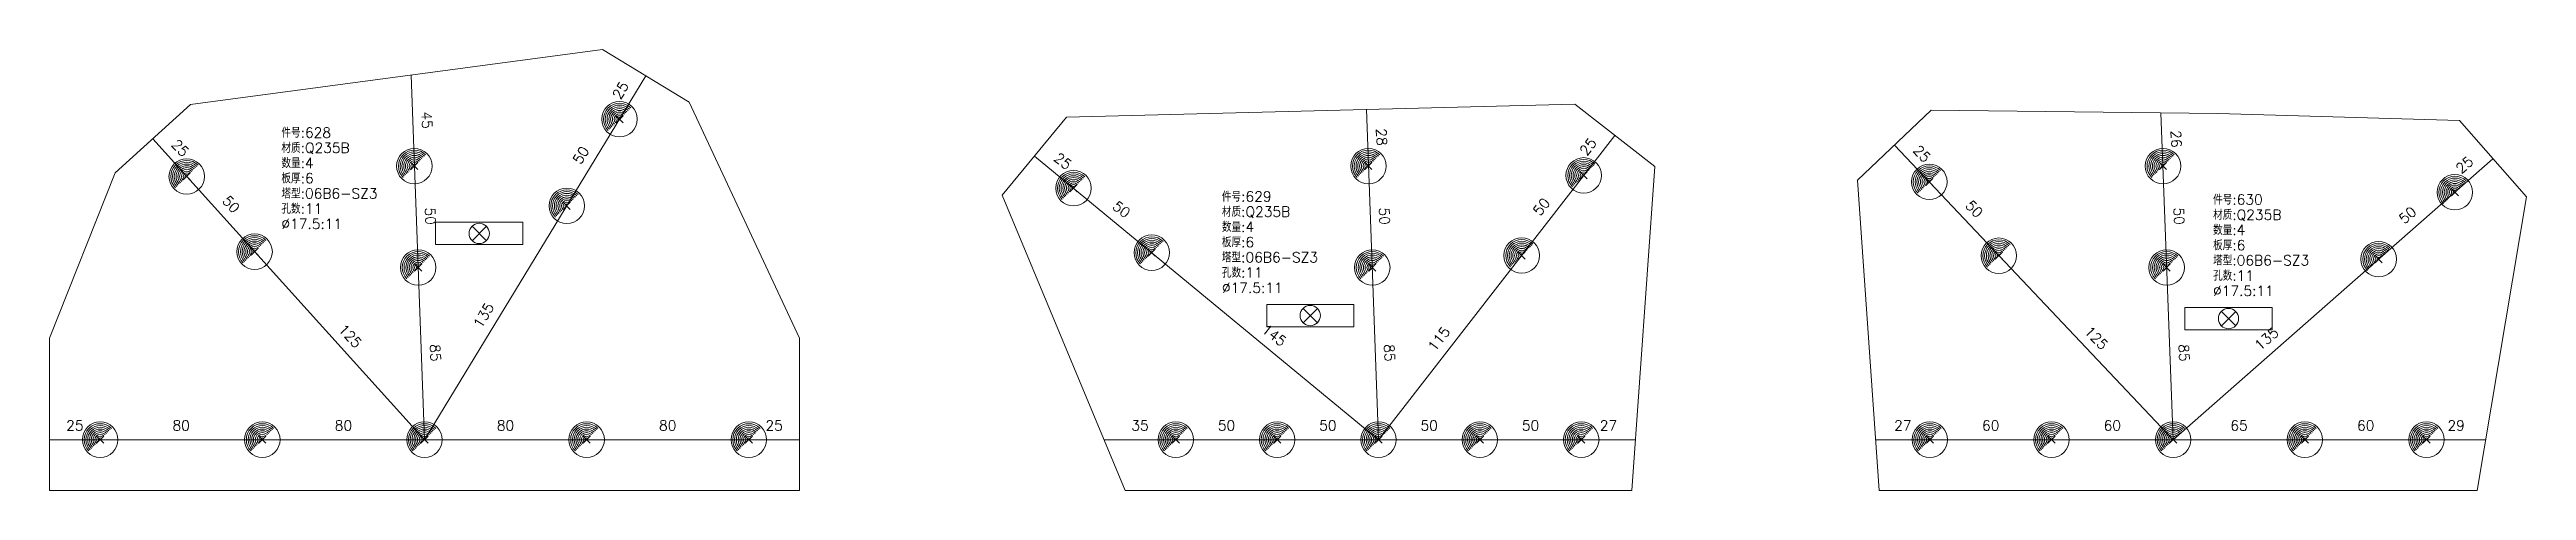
# Model space of a CAD drawing. Extents: x 0 to 6519, y -11 to 2213.
# Drawn here: x 4903 to 6125, y 843 to 1060 of the extents above; entities that cross this region are included whole.
import ezdxf
from ezdxf.enums import TextEntityAlignment as Align

# ---------------------------------------------------------------- set-up
doc = ezdxf.new("R2010")
doc.units = 0
doc.header["$MEASUREMENT"] = 0
for name, color, linetype, lineweight in [('1', 7, 'CONTINUOUS', 25), ('2', 7, 'CONTINUOUS', 25), ('5', 7, 'CONTINUOUS', 25)]:
    doc.layers.add(name, color=color, linetype=linetype, lineweight=lineweight)
doc.styles.get("Standard").update_dxf_attribs({"font": 'simplex.shx', "width": 0.7, "height": 3, "bigfont": 'gbhzfs.shx'})

msp = doc.modelspace()

# ---------------------------------------------------------------- texts
at = {"layer": '1', "color": 7, "linetype": 'Continuous', "lineweight": 13}
for s, p in [('件号:628', (5017.1, 1015.5)), ('材质:Q235B', (5017.1, 1008)), ('数量:4', (5017.1, 1000.5)), ('板厚:6', (5017.1, 993)), ('塔型:06B6-SZ3', (5017.1, 985.5)), ('件号:629', (5481.1, 984)), ('孔数:11', (5017.1, 978)), ('材质:Q235B', (5481.1, 976.5)), ('件号:630', (5970.1, 982.5)), ('材质:Q235B', (5970.1, 975)), ('%%c17.5:11', (5017.1, 970.5)), ('数量:4', (5481.1, 969)), ('板厚:6', (5481.1, 961.5)), ('数量:4', (5970.1, 967.5)), ('板厚:6', (5970.1, 960)), ('塔型:06B6-SZ3', (5481.1, 954)), ('孔数:11', (5481.1, 946.5)), ('塔型:06B6-SZ3', (5970.1, 952.5)), ('%%c17.5:11', (5481.1, 939)), ('孔数:11', (5970.1, 945)), ('%%c17.5:11', (5970.1, 937.5))]:
    msp.add_text(s, height=5, dxfattribs=at).set_placement(p, align=Align.BOTTOM_LEFT)
at = {"layer": '2', "color": 7, "linetype": 'Continuous', "lineweight": 13}
for s, rotation, p in [('25', 59, (5187.8, 1038.3)), ('45', 273, (5084.9, 1025.5)), ('25', 313, (4964.3, 1009.2)), ('28', 273, (5555.9, 1017.1)), ('25', 52, (5664.9, 1010.1)), ('26', 273, (5947.9, 1016.2)), ('50', 59, (5168.3, 1006.3)), ('25', 322, (5400.2, 1002.3)), ('25', 314, (5823.6, 1006.3)), ('25', 41, (6096.8, 1000.6)), ('50', 313, (4989.4, 981.4)), ('50', 273, (5086.6, 978.1)), ('50', 322, (5429.1, 978.5)), ('50', 273, (5557.3, 978.1)), ('50', 52, (5641.9, 980.5)), ('50', 314, (5849.4, 979.1)), ('50', 273, (5949.3, 978.1)), ('50', 41, (6068.7, 975.8)), ('135', 59, (5120.3, 927.3)), ('125', 313, (5048.1, 916.5)), ('145', 322, (5504.4, 916.5)), ('115', 52, (5591.3, 915.3)), ('125', 314, (5909.6, 915.5)), ('135', 41, (5999.1, 914.8)), ('85', 273, (5089.1, 910.7)), ('85', 273, (5559.8, 910.7)), ('85', 273, (5951.8, 910.7))]:
    msp.add_text(s, height=5, rotation=rotation, dxfattribs=at).set_placement(p, align=Align.BOTTOM_CENTER)
for s, p in [('25', (4915.2, 871.1)), ('80', (4967.7, 871.1)), ('80', (5047.7, 871.1)), ('80', (5127.7, 871.1)), ('80', (5207.7, 871.1)), ('25', (5260.2, 871.1)), ('35', (5440.7, 871.1)), ('50', (5483.4, 871.1)), ('50', (5533.4, 871.1)), ('50', (5583.4, 871.1)), ('50', (5633.4, 871.1)), ('27', (5671.8, 871.1)), ('27', (5817, 871.1)), ('60', (5860.4, 871.1)), ('60', (5920.4, 871.1)), ('65', (5982.9, 871.1)), ('60', (6045.4, 871.1)), ('29', (6090, 871.1))]:
    msp.add_text(s, height=5, dxfattribs=at).set_placement(p, align=Align.BOTTOM_CENTER)

# ---------------------------------------------------------------- blocks, each defined once
blk = doc.blocks.new('板孔17.5')
at = {"layer": '5', "color": 7, "linetype": 'Continuous', "lineweight": 0}
for p, q in [((-0.2, -0.2), (0.2, 0.2)), ((-0.2, 0.2), (0.2, -0.2))]:
    blk.add_line(p, q, dxfattribs=at)
at = {"layer": '5', "color": 7, "linetype": 'Continuous', "lineweight": 13}
blk.add_circle((0, 0), 1, dxfattribs=at)
for radius in [0.9, 0.8, 0.7, 0.6, 0.5, 0.4, 0.3, 0.2, 0.1]:
    blk.add_arc((0, 0), radius, 45, 225, dxfattribs=at)

# ---------------------------------------------------------------- linework, layer by layer
at = {"layer": '1', "color": 7, "linetype": 'Continuous', "lineweight": 18}
for p, q in [((5175.6, 1060.5), (4972.2, 1033.3)), ((5218.3, 1034.5), (5175.6, 1060.5)), ((4972.2, 1033.3), (4935.1, 999.7)), ((5272.7, 918.1), (5218.3, 1034.5)), ((5404.5, 1027.2), (5372.7, 988.7)), ((5655.2, 1033.5), (5404.5, 1027.2)), ((5694.7, 1002.8), (5655.2, 1033.5)), ((5831, 1030.5), (5794.7, 996.1)), ((5972.4, 1029), (5831, 1030.5)), ((6091.7, 1025.4), (5972.4, 1029)), ((6124.7, 987.8), (6091.7, 1025.4)), ((5683.4, 843.1), (5694.7, 1002.8)), ((4935.1, 999.7), (4902.7, 918.1)), ((5794.7, 996.1), (5805.4, 843.1)), ((5372.7, 988.7), (5433.4, 843.1)), ((6100.4, 843.1), (6124.7, 987.8)), ((4902.7, 918.1), (4902.7, 843.1)), ((5272.7, 843.1), (5272.7, 918.1)), ((4902.7, 843.1), (5272.7, 843.1)), ((5433.4, 843.1), (5683.4, 843.1)), ((5805.4, 843.1), (6100.4, 843.1))]:
    msp.add_line(p, q, dxfattribs=at)
at = {"layer": '1', "color": 7, "linetype": 'Continuous', "lineweight": 13}
for p, q in [((5093.2, 975.3), (5093.2, 964.3)), ((5136.2, 975.3), (5093.2, 975.3)), ((5118.3, 973.3), (5111.2, 966.2)), ((5111.2, 973.3), (5118.3, 966.2)), ((5136.2, 964.3), (5136.2, 975.3)), ((5093.2, 964.3), (5136.2, 964.3)), ((5503.2, 934.8), (5503.2, 923.8)), ((5546.2, 934.8), (5503.2, 934.8)), ((5528.3, 932.8), (5521.2, 925.7)), ((5521.2, 932.8), (5528.3, 925.7)), ((5546.2, 923.8), (5546.2, 934.8)), ((5956.2, 933.3), (5956.2, 922.3)), ((5999.2, 933.3), (5956.2, 933.3)), ((5981.3, 931.3), (5974.2, 924.2)), ((5974.2, 931.3), (5981.3, 924.2)), ((5999.2, 922.3), (5999.2, 933.3)), ((5503.2, 923.8), (5546.2, 923.8)), ((5956.2, 922.3), (5999.2, 922.3))]:
    msp.add_line(p, q, dxfattribs=at)
for centre in [(5114.7, 969.8), (5524.7, 929.3), (5977.7, 927.8)]:
    msp.add_circle(centre, 5, dxfattribs=at)
at = {"layer": '2', "color": 9, "linetype": 'Continuous', "lineweight": 13}
for p, q in [((5087.7, 868.1), (5081.1, 1047.8)), ((5087.7, 868.1), (5196.9, 1047.5)), ((5558.4, 868.1), (5552.4, 1030.9)), ((5950.4, 868.1), (5944.4, 1029.3)), ((5087.7, 868.1), (4953.7, 1016.5)), ((5558.4, 868.1), (5675, 1018.1)), ((5558.4, 868.1), (5388.6, 1007.9)), ((5950.4, 868.1), (5812.9, 1013.3)), ((5950.4, 868.1), (6108.2, 1006.6)), ((4902.7, 868.1), (5272.7, 868.1)), ((5423, 868.1), (5685.2, 868.1)), ((5803.6, 868.1), (6104.6, 868.1))]:
    msp.add_line(p, q, dxfattribs=at)

# ---------------------------------------------------------------- block references
at = {"layer": '1', "color": 7, "linetype": 'Continuous', "lineweight": 0, "xscale": 8.75, "yscale": 8.75, "zscale": 8.75}
for p in [(5183.9, 1026.1), (4970.4, 997.9), (5082.7, 1003), (5553.4, 1003), (5659.6, 998.4), (5830.1, 995.2), (5945.4, 1003), (5157.9, 983.4), (5407.9, 992.1), (6089.4, 990.1), (5003.9, 960.8), (5446.5, 960.3), (5629, 958.9), (5864.4, 958.8), (6051.8, 957.1), (5084.6, 953), (5555.3, 953), (5947.2, 953), (4927.7, 868.1), (5007.7, 868.1), (5087.7, 868.1), (5167.7, 868.1), (5247.7, 868.1), (5458.4, 868.1), (5508.4, 868.1), (5558.4, 868.1), (5608.4, 868.1), (5658.4, 868.1), (5830.4, 868.1), (5890.4, 868.1), (5950.4, 868.1), (6015.4, 868.1), (6075.4, 868.1)]:
    msp.add_blockref('板孔17.5', p, dxfattribs=at)

msp.set_redraw_order([(e.dxf.handle, doc.entitydb.next_handle()) for e in msp.query("TEXT MTEXT ATTDEF DIMENSION ARC_DIMENSION")])  # texts and dimensions are drawn at this point

doc.saveas('drawing.dxf')
